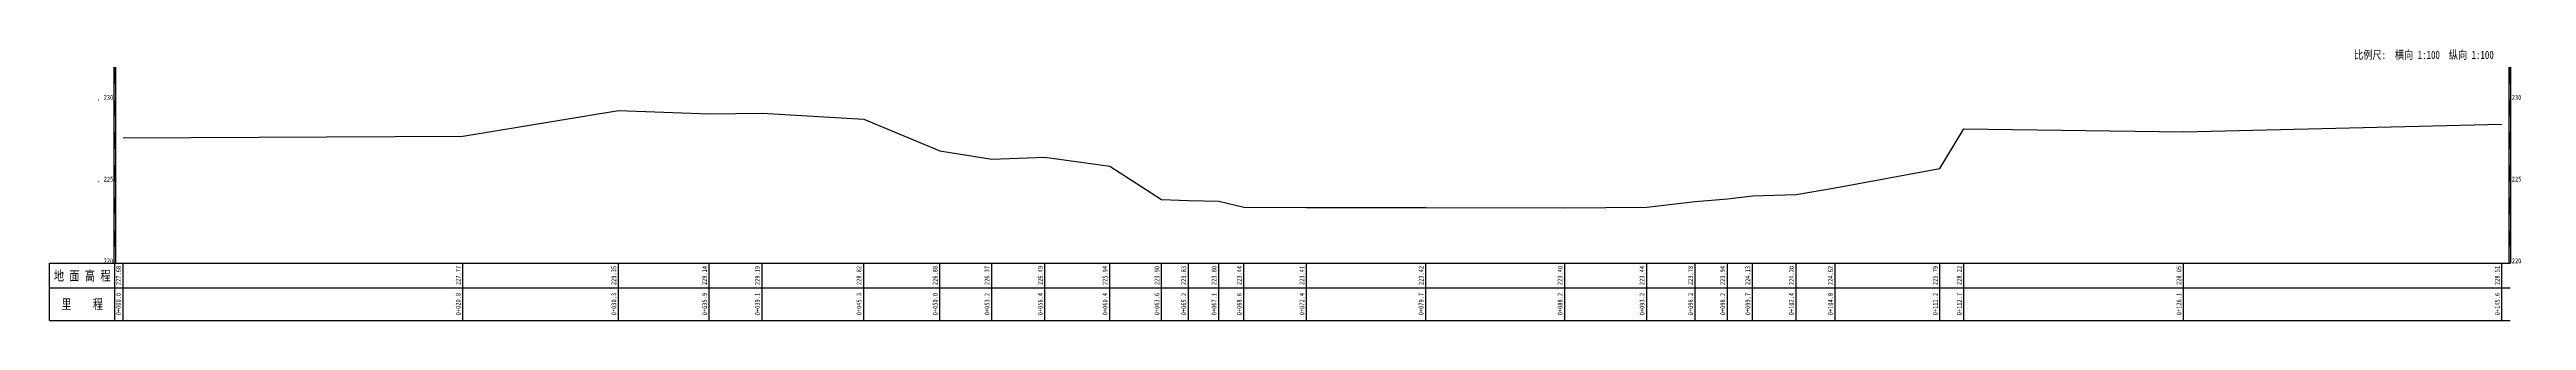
# Model space of a CAD drawing. Header units: millimetres. Extents: x -725 to 2274960, y -506 to 2980382.
# Drawn here: x 560834 to 562350, y 2885657 to 2885823 of the extents above; entities that cross this region are included whole.
import ezdxf
from ezdxf.enums import TextEntityAlignment as Align

# ---------------------------------------------------------------- set-up
doc = ezdxf.new("R2010")
doc.units = ezdxf.units.MM
doc.header["$LTSCALE"] = 1000
doc.linetypes.add('X4', pattern=[1.6, 0, -1.6])
for name, color, linetype in [('DMX', 7, 'Continuous'), ('YHJ_剖面_梁板', 4, 'Continuous'), ('zdm1', 2, 'Continuous'), ('ZDMT5', 3, 'Continuous')]:
    doc.layers.add(name, color=color, linetype=linetype)

msp = doc.modelspace()

# ---------------------------------------------------------------- linework, layer by layer
at = {"layer": 'DMX', "linetype": 'Continuous'}
for p, q in [((561087.2249, 2885770.1596), (561182.4448, 2885785.9196)), ((561087.2249, 2885770.1596), (561182.4448, 2885785.9196)), ((561182.4448, 2885785.9196), (561237.9873, 2885783.8796)), ((561182.4448, 2885785.9196), (561237.9873, 2885783.8796)), ((561237.9873, 2885783.8796), (561270.2939, 2885784.3596)), ((561237.9873, 2885783.8796), (561270.2939, 2885784.3596)), ((561270.2939, 2885784.3596), (561332.4744, 2885780.6596)), ((561270.2939, 2885784.3596), (561332.4744, 2885780.6596)), ((561332.4744, 2885780.6596), (561379.1051, 2885761.2896)), ((561332.4744, 2885780.6596), (561379.1051, 2885761.2896)), ((561991.1172, 2885750.3896), (562005.8284, 2885774.6996)), ((561991.1172, 2885750.3896), (562005.8284, 2885774.6996)), ((562005.8284, 2885774.6996), (562140.2914, 2885772.9596)), ((562005.8284, 2885774.6996), (562140.2914, 2885772.9596)), ((562140.2914, 2885772.9596), (562335.1024, 2885777.5596)), ((562140.2914, 2885772.9596), (562335.1024, 2885777.5596)), ((560879.2275, 2885769.2596), (561087.2249, 2885770.1596)), ((560879.2275, 2885769.2596), (561087.2249, 2885770.1596)), ((561379.1051, 2885761.2896), (561410.837, 2885756.1696)), ((561379.1051, 2885761.2896), (561410.837, 2885756.1696)), ((561410.837, 2885756.1696), (561443.4171, 2885757.3496)), ((561410.837, 2885756.1696), (561443.4171, 2885757.3496)), ((561443.4171, 2885757.3496), (561483.069, 2885751.8296)), ((561443.4171, 2885757.3496), (561483.069, 2885751.8296)), ((561483.069, 2885751.8296), (561514.8339, 2885731.4596)), ((561483.069, 2885751.8296), (561514.8339, 2885731.4596)), ((561926.9972, 2885738.6296), (561991.1172, 2885750.3896)), ((561926.9972, 2885738.6296), (561991.1172, 2885750.3896)), ((561514.8339, 2885731.4596), (561531.196, 2885730.7596)), ((561514.8339, 2885731.4596), (561531.196, 2885730.7596)), ((561531.196, 2885730.7596), (561549.7808, 2885730.4596)), ((561531.196, 2885730.7596), (561549.7808, 2885730.4596)), ((561549.7808, 2885730.4596), (561565.1938, 2885726.8596)), ((561549.7808, 2885730.4596), (561565.1938, 2885726.8596)), ((561565.1938, 2885726.8596), (561603.5655, 2885726.5596)), ((561565.1938, 2885726.8596), (561603.5655, 2885726.5596)), ((561603.5655, 2885726.5596), (561676.4928, 2885726.6596)), ((561603.5655, 2885726.5596), (561676.4928, 2885726.6596)), ((561676.4928, 2885726.6596), (561761.5358, 2885726.4596)), ((561676.4928, 2885726.6596), (561761.5358, 2885726.4596)), ((561761.5358, 2885726.4596), (561811.721, 2885726.8596)), ((561761.5358, 2885726.4596), (561811.721, 2885726.8596)), ((561811.721, 2885726.8596), (561841.4088, 2885730.2596)), ((561811.721, 2885726.8596), (561841.4088, 2885730.2596)), ((561841.4088, 2885730.2596), (561861.0737, 2885731.8596)), ((561841.4088, 2885730.2596), (561861.0737, 2885731.8596)), ((561861.0737, 2885731.8596), (561876.4217, 2885733.7896)), ((561861.0737, 2885731.8596), (561876.4217, 2885733.7896)), ((561876.4217, 2885733.7896), (561903.1248, 2885734.4696)), ((561876.4217, 2885733.7896), (561903.1248, 2885734.4696)), ((561903.1248, 2885734.4696), (561926.9972, 2885738.6296)), ((561903.1248, 2885734.4696), (561926.9972, 2885738.6296))]:
    msp.add_line(p, q, dxfattribs=at)
at = {"layer": 'YHJ_剖面_梁板'}
msp.add_circle((589254.9496, 2837256.879), 143124.932, dxfattribs=at)
at = {"layer": 'zdm1', "linetype": 'Continuous'}
for p, q in [((560873.7275, 2885692.4596), (560873.7275, 2885812.4596)), ((560873.7275, 2885692.4596), (560873.7275, 2885812.4596)), ((560874.2275, 2885802.4596), (560874.2275, 2885812.4596)), ((560874.2275, 2885802.4596), (560874.2275, 2885812.4596)), ((560874.7275, 2885692.4596), (560874.7275, 2885812.4596)), ((560874.7275, 2885692.4596), (560874.7275, 2885812.4596)), ((562339.6024, 2885692.4596), (562339.6024, 2885812.4596)), ((562339.6024, 2885692.4596), (562339.6024, 2885812.4596)), ((562340.1024, 2885802.4596), (562340.1024, 2885812.4596)), ((562340.1024, 2885802.4596), (562340.1024, 2885812.4596)), ((562340.6024, 2885692.4596), (562340.6024, 2885812.4596)), ((562340.6024, 2885692.4596), (562340.6024, 2885812.4596)), ((560874.2275, 2885782.4596), (560874.2275, 2885792.4596)), ((560874.2275, 2885782.4596), (560874.2275, 2885792.4596)), ((562340.1024, 2885782.4596), (562340.1024, 2885792.4596)), ((562340.1024, 2885782.4596), (562340.1024, 2885792.4596)), ((560874.2275, 2885762.4596), (560874.2275, 2885772.4596)), ((560874.2275, 2885762.4596), (560874.2275, 2885772.4596)), ((562340.1024, 2885762.4596), (562340.1024, 2885772.4596)), ((562340.1024, 2885762.4596), (562340.1024, 2885772.4596)), ((560874.2275, 2885742.4596), (560874.2275, 2885752.4596)), ((560874.2275, 2885742.4596), (560874.2275, 2885752.4596)), ((562340.1024, 2885742.4596), (562340.1024, 2885752.4596)), ((562340.1024, 2885742.4596), (562340.1024, 2885752.4596)), ((560874.2275, 2885722.4596), (560874.2275, 2885732.4596)), ((560874.2275, 2885722.4596), (560874.2275, 2885732.4596)), ((562340.1024, 2885722.4596), (562340.1024, 2885732.4596)), ((562340.1024, 2885722.4596), (562340.1024, 2885732.4596)), ((560874.2275, 2885702.4596), (560874.2275, 2885712.4596)), ((560874.2275, 2885702.4596), (560874.2275, 2885712.4596)), ((562340.1024, 2885702.4596), (562340.1024, 2885712.4596)), ((562340.1024, 2885702.4596), (562340.1024, 2885712.4596)), ((560834.2275, 2885692.4596), (560879.2275, 2885692.4596)), ((560834.2275, 2885657.4596), (560834.2275, 2885692.4596)), ((560834.2275, 2885692.4596), (560879.2275, 2885692.4596)), ((560834.2275, 2885657.4596), (560834.2275, 2885692.4596)), ((560874.2275, 2885657.4596), (560874.2275, 2885692.4596)), ((560874.2275, 2885657.4596), (560874.2275, 2885692.4596)), ((560879.2275, 2885692.4596), (562340.1024, 2885692.4596)), ((560879.2275, 2885692.4596), (562340.1024, 2885692.4596)), ((560834.2275, 2885677.4596), (562340.1024, 2885677.4596)), ((560834.2275, 2885677.4596), (562340.1024, 2885677.4596)), ((560834.2275, 2885657.4596), (562340.1024, 2885657.4596)), ((560834.2275, 2885657.4596), (562340.1024, 2885657.4596))]:
    msp.add_line(p, q, dxfattribs=at)
at = {"layer": 'zdm1', "linetype": 'X4'}
for p, q in [((560864.2275, 2885792.4596), (562350.1024, 2885792.4596)), ((560864.2275, 2885792.4596), (562350.1024, 2885792.4596)), ((560864.2275, 2885742.4596), (562350.1024, 2885742.4596)), ((560864.2275, 2885742.4596), (562350.1024, 2885742.4596)), ((560864.2275, 2885692.4596), (562350.1024, 2885692.4596)), ((560864.2275, 2885692.4596), (562350.1024, 2885692.4596))]:
    msp.add_line(p, q, dxfattribs=at)
at = {"layer": 'ZDMT5', "linetype": 'X4'}
for p, q in [((561182.4448, 2885692.4596), (561182.4448, 2885785.9196)), ((561182.4448, 2885692.4596), (561182.4448, 2885785.9196)), ((561237.9873, 2885692.4596), (561237.9873, 2885783.8796)), ((561237.9873, 2885692.4596), (561237.9873, 2885783.8796)), ((561270.2939, 2885692.4596), (561270.2939, 2885784.3596)), ((561270.2939, 2885692.4596), (561270.2939, 2885784.3596)), ((561332.4744, 2885692.4596), (561332.4744, 2885780.6596)), ((561332.4744, 2885692.4596), (561332.4744, 2885780.6596)), ((562005.8284, 2885692.4596), (562005.8284, 2885774.6996)), ((562005.8284, 2885692.4596), (562005.8284, 2885774.6996)), ((562140.2914, 2885692.4596), (562140.2914, 2885772.9596)), ((562140.2914, 2885692.4596), (562140.2914, 2885772.9596)), ((562335.1024, 2885692.4596), (562335.1024, 2885777.5596)), ((562335.1024, 2885692.4596), (562335.1024, 2885777.5596)), ((560879.2275, 2885692.4596), (560879.2275, 2885769.2596)), ((560879.2275, 2885692.4596), (560879.2275, 2885769.2596)), ((561087.2249, 2885692.4596), (561087.2249, 2885770.1596)), ((561087.2249, 2885692.4596), (561087.2249, 2885770.1596)), ((561379.1051, 2885692.4596), (561379.1051, 2885761.2896)), ((561379.1051, 2885692.4596), (561379.1051, 2885761.2896)), ((561410.837, 2885692.4596), (561410.837, 2885756.1696)), ((561410.837, 2885692.4596), (561410.837, 2885756.1696)), ((561443.4171, 2885692.4596), (561443.4171, 2885757.3496)), ((561443.4171, 2885692.4596), (561443.4171, 2885757.3496)), ((561483.069, 2885692.4596), (561483.069, 2885751.8296)), ((561483.069, 2885692.4596), (561483.069, 2885751.8296)), ((561991.1172, 2885692.4596), (561991.1172, 2885750.3896)), ((561991.1172, 2885692.4596), (561991.1172, 2885750.3896)), ((561514.8339, 2885692.4596), (561514.8339, 2885731.4596)), ((561514.8339, 2885692.4596), (561514.8339, 2885731.4596)), ((561531.196, 2885692.4596), (561531.196, 2885730.7596)), ((561531.196, 2885692.4596), (561531.196, 2885730.7596)), ((561549.7808, 2885692.4596), (561549.7808, 2885730.4596)), ((561549.7808, 2885692.4596), (561549.7808, 2885730.4596)), ((561565.1938, 2885692.4596), (561565.1938, 2885726.8596)), ((561565.1938, 2885692.4596), (561565.1938, 2885726.8596)), ((561603.5655, 2885692.4596), (561603.5655, 2885726.5596)), ((561603.5655, 2885692.4596), (561603.5655, 2885726.5596)), ((561676.4928, 2885692.4596), (561676.4928, 2885726.6596)), ((561676.4928, 2885692.4596), (561676.4928, 2885726.6596)), ((561761.5358, 2885692.4596), (561761.5358, 2885726.4596)), ((561761.5358, 2885692.4596), (561761.5358, 2885726.4596)), ((561811.721, 2885692.4596), (561811.721, 2885726.8596)), ((561811.721, 2885692.4596), (561811.721, 2885726.8596)), ((561841.4088, 2885692.4596), (561841.4088, 2885730.2596)), ((561841.4088, 2885692.4596), (561841.4088, 2885730.2596)), ((561861.0737, 2885692.4596), (561861.0737, 2885731.8596)), ((561861.0737, 2885692.4596), (561861.0737, 2885731.8596)), ((561876.4217, 2885692.4596), (561876.4217, 2885733.7896)), ((561876.4217, 2885692.4596), (561876.4217, 2885733.7896)), ((561903.1248, 2885692.4596), (561903.1248, 2885734.4696)), ((561903.1248, 2885692.4596), (561903.1248, 2885734.4696)), ((561926.9972, 2885692.4596), (561926.9972, 2885738.6296)), ((561926.9972, 2885692.4596), (561926.9972, 2885738.6296))]:
    msp.add_line(p, q, dxfattribs=at)
at = {"layer": 'ZDMT5', "linetype": 'Continuous'}
for p, q in [((560879.2275, 2885657.4596), (560879.2275, 2885692.4596)), ((560879.2275, 2885657.4596), (560879.2275, 2885692.4596)), ((561087.2249, 2885657.4596), (561087.2249, 2885692.4596)), ((561087.2249, 2885657.4596), (561087.2249, 2885692.4596)), ((561182.4448, 2885657.4596), (561182.4448, 2885692.4596)), ((561182.4448, 2885657.4596), (561182.4448, 2885692.4596)), ((561237.9873, 2885657.4596), (561237.9873, 2885692.4596)), ((561237.9873, 2885657.4596), (561237.9873, 2885692.4596)), ((561270.2939, 2885657.4596), (561270.2939, 2885692.4596)), ((561270.2939, 2885657.4596), (561270.2939, 2885692.4596)), ((561332.4744, 2885657.4596), (561332.4744, 2885692.4596)), ((561332.4744, 2885657.4596), (561332.4744, 2885692.4596)), ((561379.1051, 2885657.4596), (561379.1051, 2885692.4596)), ((561379.1051, 2885657.4596), (561379.1051, 2885692.4596)), ((561410.837, 2885657.4596), (561410.837, 2885692.4596)), ((561410.837, 2885657.4596), (561410.837, 2885692.4596)), ((561443.4171, 2885657.4596), (561443.4171, 2885692.4596)), ((561443.4171, 2885657.4596), (561443.4171, 2885692.4596)), ((561483.069, 2885657.4596), (561483.069, 2885692.4596)), ((561483.069, 2885657.4596), (561483.069, 2885692.4596)), ((561514.8339, 2885657.4596), (561514.8339, 2885692.4596)), ((561514.8339, 2885657.4596), (561514.8339, 2885692.4596)), ((561531.196, 2885657.4596), (561531.196, 2885692.4596)), ((561531.196, 2885657.4596), (561531.196, 2885692.4596)), ((561549.7808, 2885657.4596), (561549.7808, 2885692.4596)), ((561549.7808, 2885657.4596), (561549.7808, 2885692.4596)), ((561565.1938, 2885657.4596), (561565.1938, 2885692.4596)), ((561565.1938, 2885657.4596), (561565.1938, 2885692.4596)), ((561603.5655, 2885657.4596), (561603.5655, 2885692.4596)), ((561603.5655, 2885657.4596), (561603.5655, 2885692.4596)), ((561676.4928, 2885657.4596), (561676.4928, 2885692.4596)), ((561676.4928, 2885657.4596), (561676.4928, 2885692.4596)), ((561761.5358, 2885657.4596), (561761.5358, 2885692.4596)), ((561761.5358, 2885657.4596), (561761.5358, 2885692.4596)), ((561811.721, 2885657.4596), (561811.721, 2885692.4596)), ((561811.721, 2885657.4596), (561811.721, 2885692.4596)), ((561841.4088, 2885657.4596), (561841.4088, 2885692.4596)), ((561841.4088, 2885657.4596), (561841.4088, 2885692.4596)), ((561861.0737, 2885657.4596), (561861.0737, 2885692.4596)), ((561861.0737, 2885657.4596), (561861.0737, 2885692.4596)), ((561876.4217, 2885657.4596), (561876.4217, 2885692.4596)), ((561876.4217, 2885657.4596), (561876.4217, 2885692.4596)), ((561903.1248, 2885657.4596), (561903.1248, 2885692.4596)), ((561903.1248, 2885657.4596), (561903.1248, 2885692.4596)), ((561926.9972, 2885657.4596), (561926.9972, 2885692.4596)), ((561926.9972, 2885657.4596), (561926.9972, 2885692.4596)), ((561991.1172, 2885657.4596), (561991.1172, 2885692.4596)), ((561991.1172, 2885657.4596), (561991.1172, 2885692.4596)), ((562005.8284, 2885657.4596), (562005.8284, 2885692.4596)), ((562005.8284, 2885657.4596), (562005.8284, 2885692.4596)), ((562140.2914, 2885657.4596), (562140.2914, 2885692.4596)), ((562140.2914, 2885657.4596), (562140.2914, 2885692.4596)), ((562335.1024, 2885657.4596), (562335.1024, 2885692.4596)), ((562335.1024, 2885657.4596), (562335.1024, 2885692.4596))]:
    msp.add_line(p, q, dxfattribs=at)

# ---------------------------------------------------------------- texts
at = {"layer": 'zdm1', "linetype": 'Continuous', "width": 0.8}
for s, p in [('230', (560873.2275, 2885792.4596)), ('230', (560873.2275, 2885792.4596)), ('225', (560873.2275, 2885742.4596)), ('225', (560873.2275, 2885742.4596)), ('220', (560873.2275, 2885692.4596)), ('220', (560873.2275, 2885692.4596))]:
    msp.add_text(s, height=3, dxfattribs=at).set_placement(p, align=Align.RIGHT)
for s, p in [('230', (562341.1024, 2885792.4596)), ('230', (562341.1024, 2885792.4596)), ('225', (562341.1024, 2885742.4596)), ('225', (562341.1024, 2885742.4596)), ('220', (562341.1024, 2885692.4596)), ('220', (562341.1024, 2885692.4596))]:
    msp.add_text(s, height=3, dxfattribs=at).set_placement(p)
for s, p in [('地 面 高 程', (560854.2275, 2885684.9596)), ('地 面 高 程', (560854.2275, 2885684.9596)), ('里    程', (560854.2275, 2885667.4596)), ('里    程', (560854.2275, 2885667.4596))]:
    msp.add_text(s, height=6, dxfattribs=at).set_placement(p, align=Align.MIDDLE)
at = {"layer": 'ZDMT5', "linetype": 'Continuous', "width": 0.8}
msp.add_text('比例尺:  横向 1:100  纵向 1:100', height=5, dxfattribs=at).set_placement((562330.1024, 2885817.4596), align=Align.RIGHT)
msp.add_text('比例尺:  横向 1:100  纵向 1:100', height=5, dxfattribs=at).set_placement((562330.1024, 2885817.4596), align=Align.RIGHT)
for s, p in [('227.68', (560878.7275, 2885684.9596)), ('227.68', (560878.7275, 2885684.9596)), ('227.77', (561086.7249, 2885684.9596)), ('227.77', (561086.7249, 2885684.9596)), ('229.35', (561181.9448, 2885684.9596)), ('229.35', (561181.9448, 2885684.9596)), ('229.14', (561237.4873, 2885684.9596)), ('229.14', (561237.4873, 2885684.9596)), ('229.19', (561269.7939, 2885684.9596)), ('229.19', (561269.7939, 2885684.9596)), ('228.82', (561331.9744, 2885684.9596)), ('228.82', (561331.9744, 2885684.9596)), ('226.88', (561378.6051, 2885684.9596)), ('226.88', (561378.6051, 2885684.9596)), ('226.37', (561410.337, 2885684.9596)), ('226.37', (561410.337, 2885684.9596)), ('226.49', (561442.9171, 2885684.9596)), ('226.49', (561442.9171, 2885684.9596)), ('225.94', (561482.569, 2885684.9596)), ('225.94', (561482.569, 2885684.9596)), ('223.90', (561514.3339, 2885684.9596)), ('223.90', (561514.3339, 2885684.9596)), ('223.83', (561530.696, 2885684.9596)), ('223.83', (561530.696, 2885684.9596)), ('223.80', (561549.2808, 2885684.9596)), ('223.80', (561549.2808, 2885684.9596)), ('223.44', (561564.6938, 2885684.9596)), ('223.44', (561564.6938, 2885684.9596)), ('223.41', (561603.0655, 2885684.9596)), ('223.41', (561603.0655, 2885684.9596)), ('223.42', (561675.9928, 2885684.9596)), ('223.42', (561675.9928, 2885684.9596)), ('223.40', (561761.0358, 2885684.9596)), ('223.40', (561761.0358, 2885684.9596)), ('223.44', (561811.221, 2885684.9596)), ('223.44', (561811.221, 2885684.9596)), ('223.78', (561840.9088, 2885684.9596)), ('223.78', (561840.9088, 2885684.9596)), ('223.94', (561860.5737, 2885684.9596)), ('223.94', (561860.5737, 2885684.9596)), ('224.13', (561875.9217, 2885684.9596)), ('224.13', (561875.9217, 2885684.9596)), ('224.20', (561902.6248, 2885684.9596)), ('224.20', (561902.6248, 2885684.9596)), ('224.62', (561926.4972, 2885684.9596)), ('224.62', (561926.4972, 2885684.9596)), ('225.79', (561990.6172, 2885684.9596)), ('225.79', (561990.6172, 2885684.9596)), ('228.22', (562005.3284, 2885684.9596)), ('228.22', (562005.3284, 2885684.9596)), ('228.05', (562139.7914, 2885684.9596)), ('228.05', (562139.7914, 2885684.9596)), ('228.51', (562334.6024, 2885684.9596)), ('228.51', (562334.6024, 2885684.9596)), ('0+000.0', (560878.7275, 2885667.4596)), ('0+000.0', (560878.7275, 2885667.4596)), ('0+020.8', (561086.7249, 2885667.4596)), ('0+020.8', (561086.7249, 2885667.4596)), ('0+030.3', (561181.9448, 2885667.4596)), ('0+030.3', (561181.9448, 2885667.4596)), ('0+035.9', (561237.4873, 2885667.4596)), ('0+035.9', (561237.4873, 2885667.4596)), ('0+039.1', (561269.7939, 2885667.4596)), ('0+039.1', (561269.7939, 2885667.4596)), ('0+045.3', (561331.9744, 2885667.4596)), ('0+045.3', (561331.9744, 2885667.4596)), ('0+050.0', (561378.6051, 2885667.4596)), ('0+050.0', (561378.6051, 2885667.4596)), ('0+053.2', (561410.337, 2885667.4596)), ('0+053.2', (561410.337, 2885667.4596)), ('0+056.4', (561442.9171, 2885667.4596)), ('0+056.4', (561442.9171, 2885667.4596)), ('0+060.4', (561482.569, 2885667.4596)), ('0+060.4', (561482.569, 2885667.4596)), ('0+063.6', (561514.3339, 2885667.4596)), ('0+063.6', (561514.3339, 2885667.4596)), ('0+065.2', (561530.696, 2885667.4596)), ('0+065.2', (561530.696, 2885667.4596)), ('0+067.1', (561549.2808, 2885667.4596)), ('0+067.1', (561549.2808, 2885667.4596)), ('0+068.6', (561564.6938, 2885667.4596)), ('0+068.6', (561564.6938, 2885667.4596)), ('0+072.4', (561603.0655, 2885667.4596)), ('0+072.4', (561603.0655, 2885667.4596)), ('0+079.7', (561675.9928, 2885667.4596)), ('0+079.7', (561675.9928, 2885667.4596)), ('0+088.2', (561761.0358, 2885667.4596)), ('0+088.2', (561761.0358, 2885667.4596)), ('0+093.2', (561811.221, 2885667.4596)), ('0+093.2', (561811.221, 2885667.4596)), ('0+096.2', (561840.9088, 2885667.4596)), ('0+096.2', (561840.9088, 2885667.4596)), ('0+098.2', (561860.5737, 2885667.4596)), ('0+098.2', (561860.5737, 2885667.4596)), ('0+099.7', (561875.9217, 2885667.4596)), ('0+099.7', (561875.9217, 2885667.4596)), ('0+102.4', (561902.6248, 2885667.4596)), ('0+102.4', (561902.6248, 2885667.4596)), ('0+104.8', (561926.4972, 2885667.4596)), ('0+104.8', (561926.4972, 2885667.4596)), ('0+111.2', (561990.6172, 2885667.4596)), ('0+111.2', (561990.6172, 2885667.4596)), ('0+112.7', (562005.3284, 2885667.4596)), ('0+112.7', (562005.3284, 2885667.4596)), ('0+126.1', (562139.7914, 2885667.4596)), ('0+126.1', (562139.7914, 2885667.4596)), ('0+145.6', (562334.6024, 2885667.4596)), ('0+145.6', (562334.6024, 2885667.4596))]:
    msp.add_text(s, height=3, rotation=90, dxfattribs=at).set_placement(p, align=Align.BOTTOM_CENTER)

doc.saveas('drawing.dxf')
